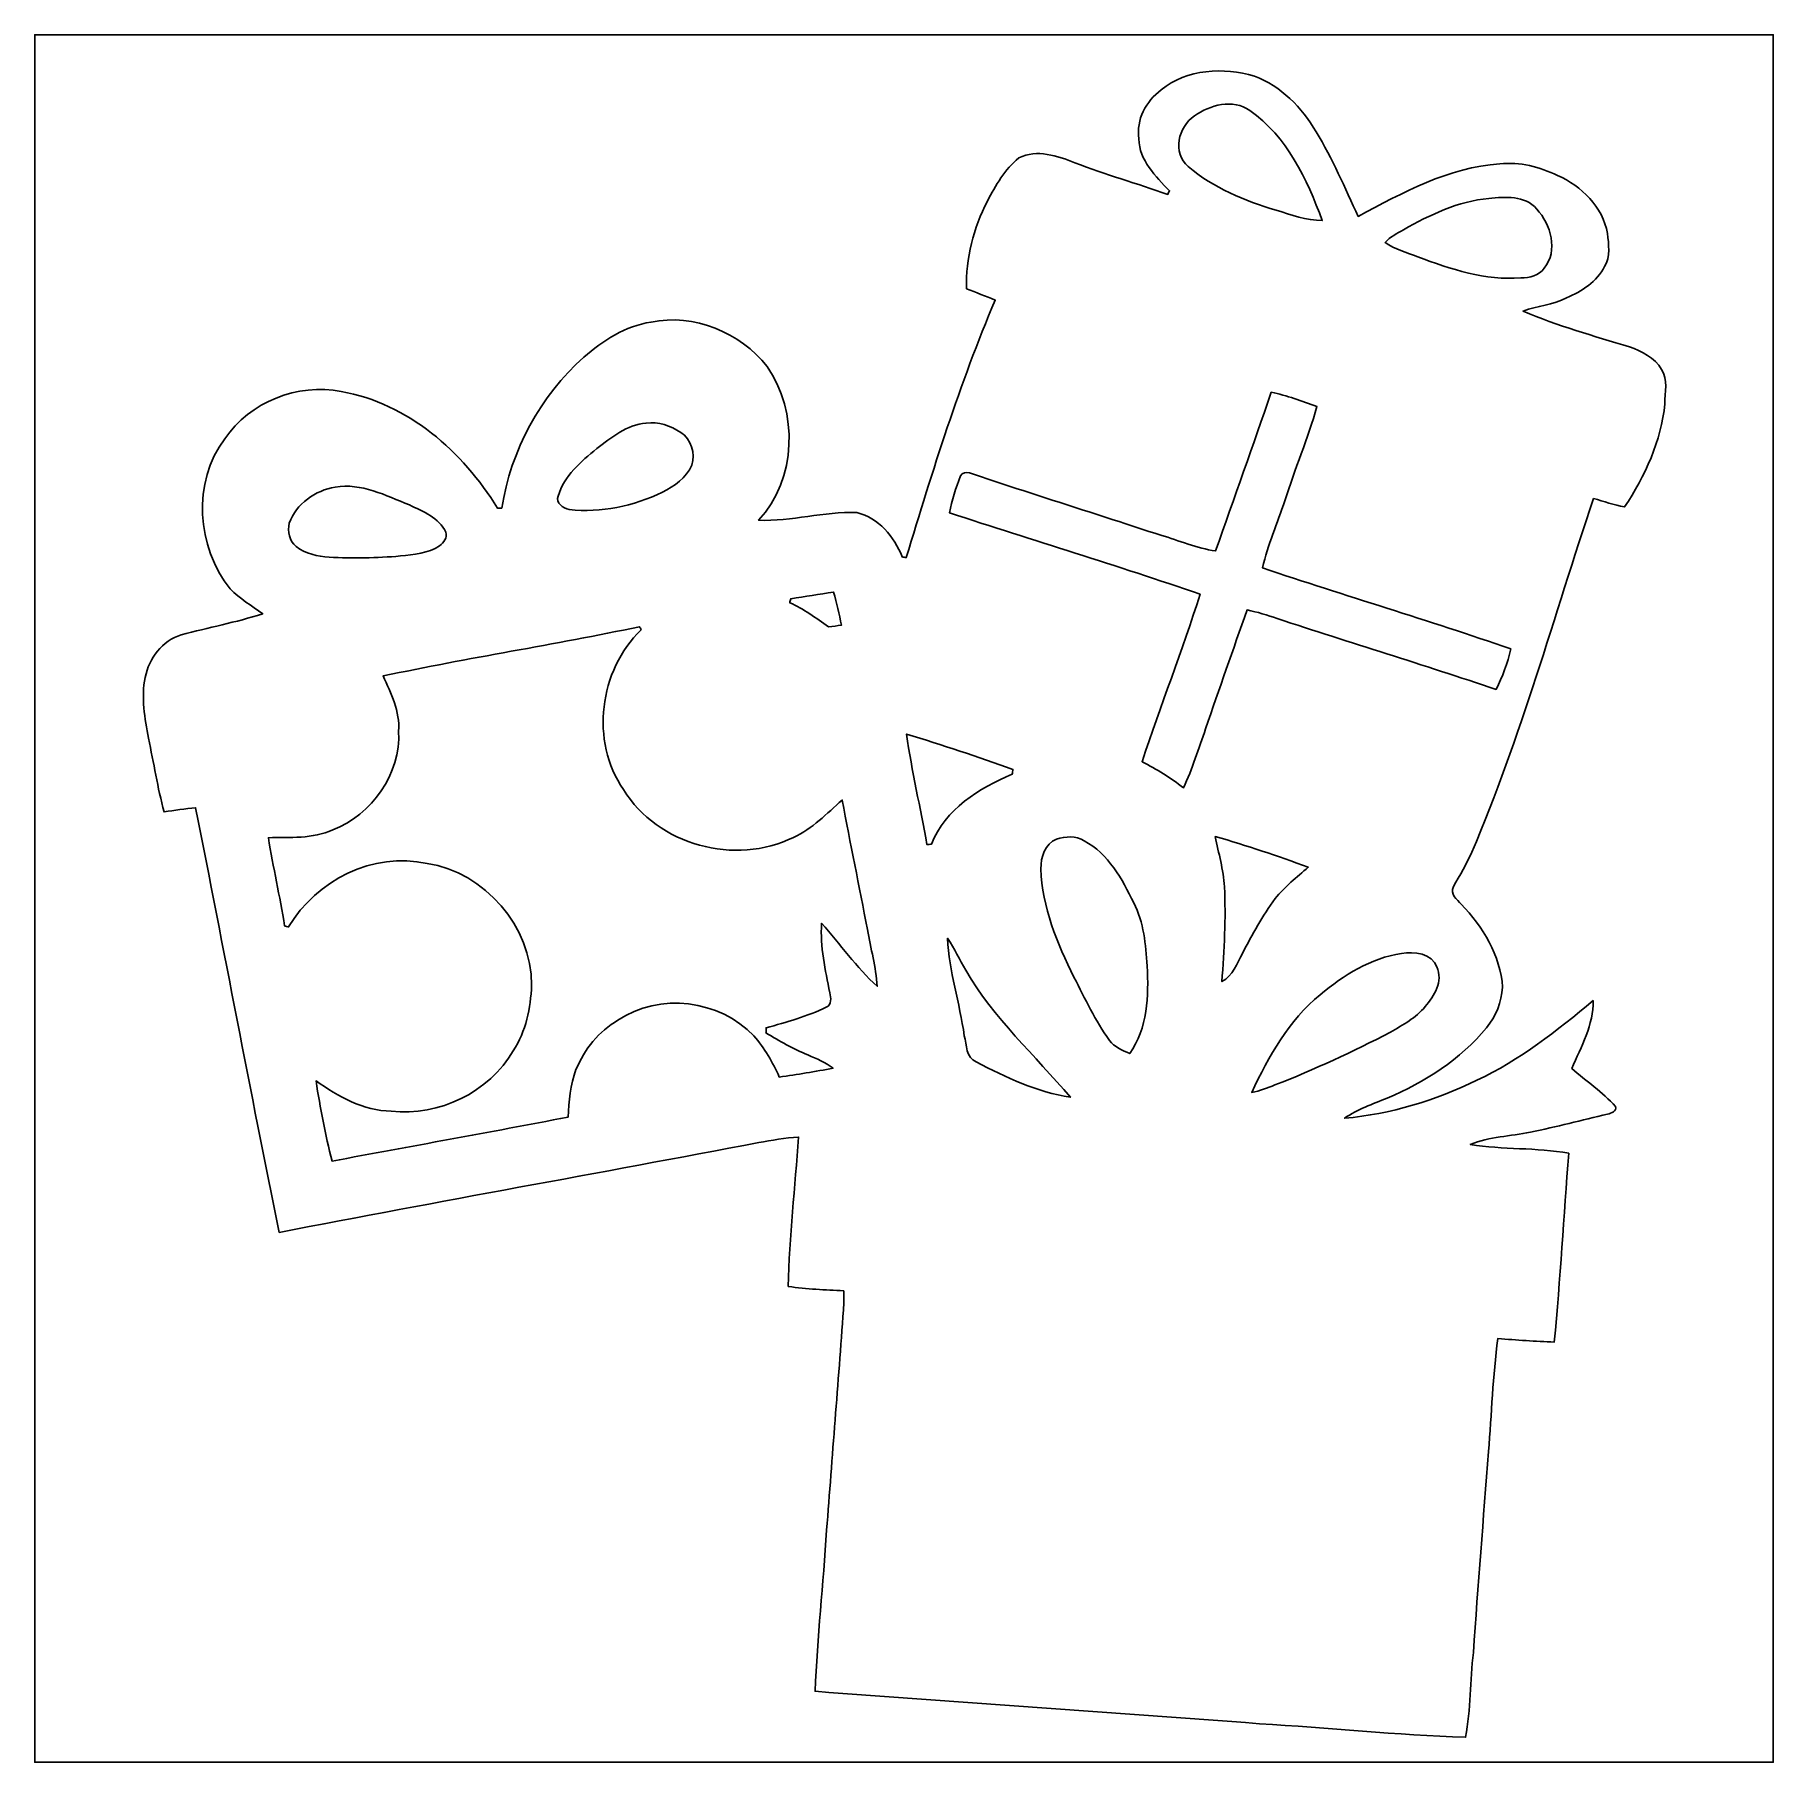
# Model space of a CAD drawing. Header units: centimetres. Extents: x -16.8 to 16.8, y -16.7 to 16.7.
import ezdxf

# ---------------------------------------------------------------- set-up
doc = ezdxf.new("R2010")
doc.units = ezdxf.units.CM
doc.header["$MEASUREMENT"] = 0
doc.layers.add('Layer 1', color=7, linetype='Continuous')

msp = doc.modelspace()

# ---------------------------------------------------------------- linework, layer by layer
at = {"layer": 'Layer 1', "color": 7}
for points, knots in [([(-16.77458, 16.66875), (-16.77458, 16.66875), (16.77458, 16.66875), (16.77458, 16.66875), (16.77458, 16.66875), (16.77458, 16.66875), (16.77458, -16.66875), (16.77458, -16.66875), (16.77458, -16.66875), (16.77458, -16.66875), (-16.77458, -16.66875), (-16.77458, -16.66875), (-16.77458, -16.66875), (-16.77458, -16.66875), (-16.77458, 16.66875), (-16.77458, 16.66875), (-16.77458, 16.66875), (-16.77458, 16.66875), (-16.77458, 16.66875), (-16.77458, 16.66875)], [0, 0, 0, 0, 0.16666667, 0.16666667, 0.16666667, 0.16666667, 0.33333333, 0.33333333, 0.33333333, 0.33333333, 0.5, 0.5, 0.5, 0.5, 0.66666667, 0.66666667, 0.66666667, 0.66666667, 1, 1, 1, 1]), ([(4.96217, 15.60477), (4.67184, 15.38922), (4.47463, 15.02833), (4.53496, 14.65933), (4.53496, 14.65933), (4.53496, 14.24517), (4.85846, 13.93507), (5.1241, 13.65709), (5.1241, 13.65709), (5.11563, 13.6398), (5.09834, 13.60523), (5.08988, 13.58759), (5.08988, 13.58759), (4.49404, 13.79679), (3.8862, 13.97071), (3.29741, 14.20001), (3.29741, 14.20001), (2.95804, 14.32842), (2.56893, 14.47024), (2.21686, 14.29279), (2.21686, 14.29279), (1.94381, 14.07372), (1.76989, 13.76151), (1.60972, 13.45636), (1.60972, 13.45636), (1.33385, 12.93848), (1.19345, 12.35498), (1.20721, 11.76726), (1.20721, 11.76726), (1.39136, 11.69423), (1.57621, 11.62262), (1.76036, 11.54818), (1.76036, 11.54818), (1.07139, 9.93528), (0.55598, 8.25535), (0.04198, 6.58072), (0.04198, 6.58072), (0.02328, 6.58319), (-0.01376, 6.58812), (-0.03246, 6.59059), (-0.03246, 6.59059), (-0.19121, 6.97794), (-0.48824, 7.3473), (-0.91123, 7.44679), (-0.91123, 7.44679), (-1.54728, 7.47501), (-2.16782, 7.27287), (-2.80494, 7.30003), (-2.80494, 7.30003), (-2.06693, 8.09202), (-2.03694, 9.39447), (-2.64301, 10.26936), (-2.64301, 10.26936), (-3.16089, 10.92412), (-4.05377, 11.29736), (-4.88209, 11.12308), (-4.88209, 11.12308), (-5.37457, 11.04724), (-5.80919, 10.76784), (-6.17996, 10.44822), (-6.17996, 10.44822), (-7.02134, 9.6968), (-7.58825, 8.64729), (-7.76182, 7.53357), (-7.76182, 7.53357), (-7.78263, 7.53392), (-7.82391, 7.53463), (-7.84472, 7.53498), (-7.84472, 7.53498), (-8.51429, 8.6233), (-9.56945, 9.55957), (-10.86026, 9.78147), (-10.86026, 9.78147), (-11.70305, 9.95574), (-12.62204, 9.5825), (-13.10499, 8.87166), (-13.10499, 8.87166), (-13.74422, 8.03663), (-13.65285, 6.77862), (-13.00163, 5.97747), (-13.00163, 5.97747), (-12.821, 5.78309), (-12.58782, 5.65115), (-12.3765, 5.49416), (-12.3765, 5.49416), (-12.89262, 5.32977), (-13.42531, 5.22711), (-13.94813, 5.08917), (-13.94813, 5.08917), (-14.31572, 4.97664), (-14.57078, 4.63515), (-14.64345, 4.26755), (-14.64345, 4.26755), (-14.726, 3.87703), (-14.65016, 3.47804), (-14.58031, 3.09174), (-14.58031, 3.09174), (-14.47871, 2.61867), (-14.40462, 2.1396), (-14.27939, 1.67146), (-14.27939, 1.67146), (-14.07689, 1.70251), (-13.87404, 1.73002), (-13.67014, 1.75295), (-13.67014, 1.75295), (-13.12933, -0.97861), (-12.61322, -3.71581), (-12.05759, -6.44384), (-12.05759, -6.44384), (-8.97643, -5.84941), (-5.88751, -5.2959), (-2.80423, -4.71205), (-2.80423, -4.71205), (-2.54882, -4.66831), (-2.29411, -4.61504), (-2.03412, -4.60516), (-2.03412, -4.60516), (-2.10185, -5.56542), (-2.21439, -6.52392), (-2.23238, -7.4863), (-2.23238, -7.4863), (-1.87925, -7.54486), (-1.52047, -7.54874), (-1.16417, -7.57202), (-1.16417, -7.57202), (-1.15923, -7.69444), (-1.16099, -7.81579), (-1.16769, -7.93891), (-1.16769, -7.93891), (-1.27318, -9.35602), (-1.38501, -10.77277), (-1.4926, -12.18988), (-1.4926, -12.18988), (-1.55716, -13.22705), (-1.67358, -14.26139), (-1.71591, -15.29962), (-1.71591, -15.29962), (1.14194, -15.52222), (4.00297, -15.70778), (6.86117, -15.92545), (6.86117, -15.92545), (8.18727, -16.00129), (9.50912, -16.14487), (10.83698, -16.1858), (10.83698, -16.1858), (10.93752, -15.64711), (10.92729, -15.09536), (10.98726, -14.55244), (10.98726, -14.55244), (11.07793, -13.2588), (11.18023, -11.96622), (11.28077, -10.67329), (11.28077, -10.67329), (11.34039, -9.94622), (11.36191, -9.21597), (11.45963, -8.49277), (11.45963, -8.49277), (11.82264, -8.51782), (12.18565, -8.55027), (12.54972, -8.56015), (12.54972, -8.56015), (12.66261, -7.3466), (12.73316, -6.12987), (12.82912, -4.91561), (12.82912, -4.91561), (12.20082, -4.80413), (11.557, -4.85105), (10.9287, -4.74592), (10.9287, -4.74592), (11.29771, -4.59634), (11.70234, -4.58893), (12.08793, -4.5085), (12.08793, -4.5085), (12.58852, -4.40972), (13.08135, -4.27637), (13.57842, -4.16137), (13.57842, -4.16137), (13.64509, -4.14443), (13.75833, -4.10669), (13.72976, -4.01673), (13.72976, -4.01673), (13.48458, -3.73274), (13.16708, -3.52637), (12.88768, -3.27978), (12.88768, -3.27978), (13.06759, -2.86314), (13.3096, -2.43523), (13.29902, -1.96956), (13.29902, -1.96956), (12.60228, -2.54917), (11.88367, -3.12103), (11.05747, -3.50661), (11.05747, -3.50661), (10.25737, -3.89819), (9.39024, -4.16278), (8.50089, -4.24004), (8.50089, -4.24004), (8.75489, -4.07035), (9.04134, -3.9624), (9.32462, -3.8541), (9.32462, -3.8541), (10.0457, -3.53907), (10.74173, -3.11079), (11.24162, -2.49273), (11.24162, -2.49273), (11.42929, -2.27683), (11.53089, -1.99602), (11.551, -1.71238), (11.551, -1.71238), (11.51326, -1.0989), (11.17071, -0.54434), (10.75514, -0.11077), (10.75514, -0.11077), (10.67188, -0.01517), (10.52654, 0.08008), (10.60626, 0.23036), (10.60626, 0.23036), (10.72374, 0.4512), (10.85779, 0.66358), (10.95728, 0.89359), (10.95728, 0.89359), (11.90625, 3.10833), (12.53772, 5.44054), (13.30819, 7.71913), (13.30819, 7.71913), (13.5061, 7.66233), (13.70259, 7.59813), (13.90509, 7.55721), (13.90509, 7.55721), (14.30408, 8.15375), (14.61029, 8.82756), (14.68402, 9.54828), (14.68402, 9.54828), (14.67873, 9.76665), (14.7507, 10.01642), (14.61946, 10.21151), (14.61946, 10.21151), (14.48647, 10.43728), (14.23529, 10.55688), (13.99893, 10.64648), (13.99893, 10.64648), (13.30819, 10.85497), (12.61039, 11.05253), (11.94647, 11.33651), (11.94647, 11.33651), (12.22093, 11.43988), (12.52291, 11.45752), (12.78714, 11.59016), (12.78714, 11.59016), (13.08065, 11.71822), (13.36957, 11.90166), (13.52021, 12.19588), (13.52021, 12.19588), (13.63521, 12.3885), (13.59852, 12.62451), (13.5763, 12.83547), (13.5763, 12.83547), (13.48564, 13.34911), (13.07394, 13.74634), (12.61251, 13.95236), (12.61251, 13.95236), (12.2682, 14.11958), (11.88367, 14.21871), (11.49914, 14.17779), (11.49914, 14.17779), (10.51031, 14.10794), (9.62025, 13.62534), (8.76688, 13.16284), (8.76688, 13.16284), (8.50547, 13.71247), (8.27299, 14.27797), (7.95091, 14.79656), (7.95091, 14.79656), (7.67891, 15.26152), (7.27675, 15.68062), (6.76275, 15.869), (6.76275, 15.869), (6.16973, 16.0461), (5.45782, 16.01188), (4.96217, 15.60477)], [0, 0, 0, 0, 0.01408451, 0.01408451, 0.01408451, 0.01408451, 0.02816901, 0.02816901, 0.02816901, 0.02816901, 0.04225352, 0.04225352, 0.04225352, 0.04225352, 0.05633803, 0.05633803, 0.05633803, 0.05633803, 0.07042254, 0.07042254, 0.07042254, 0.07042254, 0.08450704, 0.08450704, 0.08450704, 0.08450704, 0.09859155, 0.09859155, 0.09859155, 0.09859155, 0.11267606, 0.11267606, 0.11267606, 0.11267606, 0.12676056, 0.12676056, 0.12676056, 0.12676056, 0.14084507, 0.14084507, 0.14084507, 0.14084507, 0.15492958, 0.15492958, 0.15492958, 0.15492958, 0.16901408, 0.16901408, 0.16901408, 0.16901408, 0.18309859, 0.18309859, 0.18309859, 0.18309859, 0.1971831, 0.1971831, 0.1971831, 0.1971831, 0.21126761, 0.21126761, 0.21126761, 0.21126761, 0.22535211, 0.22535211, 0.22535211, 0.22535211, 0.23943662, 0.23943662, 0.23943662, 0.23943662, 0.25352113, 0.25352113, 0.25352113, 0.25352113, 0.26760563, 0.26760563, 0.26760563, 0.26760563, 0.28169014, 0.28169014, 0.28169014, 0.28169014, 0.29577465, 0.29577465, 0.29577465, 0.29577465, 0.30985915, 0.30985915, 0.30985915, 0.30985915, 0.32394366, 0.32394366, 0.32394366, 0.32394366, 0.33802817, 0.33802817, 0.33802817, 0.33802817, 0.35211268, 0.35211268, 0.35211268, 0.35211268, 0.36619718, 0.36619718, 0.36619718, 0.36619718, 0.38028169, 0.38028169, 0.38028169, 0.38028169, 0.3943662, 0.3943662, 0.3943662, 0.3943662, 0.4084507, 0.4084507, 0.4084507, 0.4084507, 0.42253521, 0.42253521, 0.42253521, 0.42253521, 0.43661972, 0.43661972, 0.43661972, 0.43661972, 0.45070423, 0.45070423, 0.45070423, 0.45070423, 0.46478873, 0.46478873, 0.46478873, 0.46478873, 0.47887324, 0.47887324, 0.47887324, 0.47887324, 0.49295775, 0.49295775, 0.49295775, 0.49295775, 0.50704225, 0.50704225, 0.50704225, 0.50704225, 0.52112676, 0.52112676, 0.52112676, 0.52112676, 0.53521127, 0.53521127, 0.53521127, 0.53521127, 0.54929577, 0.54929577, 0.54929577, 0.54929577, 0.56338028, 0.56338028, 0.56338028, 0.56338028, 0.57746479, 0.57746479, 0.57746479, 0.57746479, 0.5915493, 0.5915493, 0.5915493, 0.5915493, 0.6056338, 0.6056338, 0.6056338, 0.6056338, 0.61971831, 0.61971831, 0.61971831, 0.61971831, 0.63380282, 0.63380282, 0.63380282, 0.63380282, 0.64788732, 0.64788732, 0.64788732, 0.64788732, 0.66197183, 0.66197183, 0.66197183, 0.66197183, 0.67605634, 0.67605634, 0.67605634, 0.67605634, 0.69014085, 0.69014085, 0.69014085, 0.69014085, 0.70422535, 0.70422535, 0.70422535, 0.70422535, 0.71830986, 0.71830986, 0.71830986, 0.71830986, 0.73239437, 0.73239437, 0.73239437, 0.73239437, 0.74647887, 0.74647887, 0.74647887, 0.74647887, 0.76056338, 0.76056338, 0.76056338, 0.76056338, 0.77464789, 0.77464789, 0.77464789, 0.77464789, 0.78873239, 0.78873239, 0.78873239, 0.78873239, 0.8028169, 0.8028169, 0.8028169, 0.8028169, 0.81690141, 0.81690141, 0.81690141, 0.81690141, 0.83098592, 0.83098592, 0.83098592, 0.83098592, 0.84507042, 0.84507042, 0.84507042, 0.84507042, 0.85915493, 0.85915493, 0.85915493, 0.85915493, 0.87323944, 0.87323944, 0.87323944, 0.87323944, 0.88732394, 0.88732394, 0.88732394, 0.88732394, 0.90140845, 0.90140845, 0.90140845, 0.90140845, 0.91549296, 0.91549296, 0.91549296, 0.91549296, 0.92957746, 0.92957746, 0.92957746, 0.92957746, 0.94366197, 0.94366197, 0.94366197, 0.94366197, 0.95774648, 0.95774648, 0.95774648, 0.95774648, 0.97183099, 0.97183099, 0.97183099, 0.97183099, 1, 1, 1, 1]), ([(5.60352, 15.10383), (5.90585, 15.31267), (6.34718, 15.44108), (6.67173, 15.2079), (6.67173, 15.2079), (7.39352, 14.70589), (7.77557, 13.8811), (8.07226, 13.08171), (8.07226, 13.08171), (7.76393, 13.08806), (7.47113, 13.1953), (7.17903, 13.28208), (7.17903, 13.28208), (6.57331, 13.46659), (5.96829, 13.70789), (5.48569, 14.12946), (5.48569, 14.12946), (5.16749, 14.38557), (5.29661, 14.89392), (5.60352, 15.10383)], [0, 0, 0, 0, 0.16666667, 0.16666667, 0.16666667, 0.16666667, 0.33333333, 0.33333333, 0.33333333, 0.33333333, 0.5, 0.5, 0.5, 0.5, 0.66666667, 0.66666667, 0.66666667, 0.66666667, 1, 1, 1, 1]), ([(11.28677, 13.51139), (11.60286, 13.53608), (11.97998, 13.58018), (12.2114, 13.30572), (12.2114, 13.30572), (12.48234, 13.01009), (12.62874, 12.50421), (12.35569, 12.16237), (12.35569, 12.16237), (12.25656, 12.01984), (12.06959, 11.97645), (11.9059, 11.97927), (11.9059, 11.97927), (11.21727, 11.92071), (10.55264, 12.14861), (9.91658, 12.3825), (9.91658, 12.3825), (9.70209, 12.46611), (9.47314, 12.52573), (9.28476, 12.66261), (9.28476, 12.66261), (9.38071, 12.77126), (9.51653, 12.83159), (9.63754, 12.90673), (9.63754, 12.90673), (10.14906, 13.19318), (10.69481, 13.45741), (11.28677, 13.51139)], [0, 0, 0, 0, 0.125, 0.125, 0.125, 0.125, 0.25, 0.25, 0.25, 0.25, 0.375, 0.375, 0.375, 0.375, 0.5, 0.5, 0.5, 0.5, 0.625, 0.625, 0.625, 0.625, 0.75, 0.75, 0.75, 0.75, 1, 1, 1, 1]), ([(7.08731, 9.77089), (7.38964, 9.70986), (7.67644, 9.59379), (7.96854, 9.49642), (7.96854, 9.49642), (7.79392, 8.87906), (7.54274, 8.2871), (7.34836, 7.67609), (7.34836, 7.67609), (7.20654, 7.24394), (7.02204, 6.82449), (6.92009, 6.37999), (6.92009, 6.37999), (8.51041, 5.84094), (10.12402, 5.37175), (11.70799, 4.81506), (11.70799, 4.81506), (11.64978, 4.54343), (11.54889, 4.28202), (11.42471, 4.03366), (11.42471, 4.03366), (10.02524, 4.51203), (8.60813, 4.93748), (7.20443, 5.40314), (7.20443, 5.40314), (7.01287, 5.46947), (6.81919, 5.52944), (6.62023, 5.56824), (6.62023, 5.56824), (6.35247, 4.80483), (6.08118, 4.04283), (5.82154, 3.27695), (5.82154, 3.27695), (5.68819, 2.89278), (5.56436, 2.50331), (5.39256, 2.13395), (5.39256, 2.13395), (5.14703, 2.33292), (4.87398, 2.49449), (4.59387, 2.63878), (4.59387, 2.63878), (4.95653, 3.72075), (5.36716, 4.78649), (5.715, 5.87304), (5.715, 5.87304), (4.11198, 6.4202), (2.49273, 6.91974), (0.88124, 7.44079), (0.88124, 7.44079), (0.92498, 7.68526), (0.99801, 7.92409), (1.09326, 8.15375), (1.09326, 8.15375), (1.12007, 8.21761), (1.20191, 8.23172), (1.26224, 8.21161), (1.26224, 8.21161), (2.49167, 7.8045), (3.72639, 7.41257), (4.95759, 7.01005), (4.95759, 7.01005), (5.30931, 6.90845), (5.64974, 6.76099), (6.01416, 6.70772), (6.01416, 6.70772), (6.37187, 7.72866), (6.73841, 8.74677), (7.08731, 9.77089)], [0, 0, 0, 0, 0.05555556, 0.05555556, 0.05555556, 0.05555556, 0.11111111, 0.11111111, 0.11111111, 0.11111111, 0.16666667, 0.16666667, 0.16666667, 0.16666667, 0.22222222, 0.22222222, 0.22222222, 0.22222222, 0.27777778, 0.27777778, 0.27777778, 0.27777778, 0.33333333, 0.33333333, 0.33333333, 0.33333333, 0.38888889, 0.38888889, 0.38888889, 0.38888889, 0.44444444, 0.44444444, 0.44444444, 0.44444444, 0.5, 0.5, 0.5, 0.5, 0.55555556, 0.55555556, 0.55555556, 0.55555556, 0.61111111, 0.61111111, 0.61111111, 0.61111111, 0.66666667, 0.66666667, 0.66666667, 0.66666667, 0.72222222, 0.72222222, 0.72222222, 0.72222222, 0.77777778, 0.77777778, 0.77777778, 0.77777778, 0.83333333, 0.83333333, 0.83333333, 0.83333333, 0.88888889, 0.88888889, 0.88888889, 0.88888889, 1, 1, 1, 1]), ([(-4.97699, 9.17328), (-4.74098, 9.21209), (-4.50144, 9.12283), (-4.30636, 8.99477), (-4.30636, 8.99477), (-4.10774, 8.86072), (-4.02378, 8.59084), (-4.09434, 8.36436), (-4.09434, 8.36436), (-4.1977, 8.11318), (-4.43195, 7.95867), (-4.66372, 7.83978), (-4.66372, 7.83978), (-5.22076, 7.5759), (-5.84623, 7.43444), (-6.46289, 7.50817), (-6.46289, 7.50817), (-6.58001, 7.5311), (-6.72394, 7.62917), (-6.67385, 7.7664), (-6.67385, 7.7664), (-6.55673, 8.15481), (-6.23147, 8.43245), (-5.92984, 8.68257), (-5.92984, 8.68257), (-5.64444, 8.89635), (-5.34917, 9.14682), (-4.97699, 9.17328)], [0, 0, 0, 0, 0.125, 0.125, 0.125, 0.125, 0.25, 0.25, 0.25, 0.25, 0.375, 0.375, 0.375, 0.375, 0.5, 0.5, 0.5, 0.5, 0.625, 0.625, 0.625, 0.625, 0.75, 0.75, 0.75, 0.75, 1, 1, 1, 1]), ([(-10.97527, 7.94032), (-10.47115, 8.02322), (-10.00054, 7.77734), (-9.54617, 7.59742), (-9.54617, 7.59742), (-9.28158, 7.46654), (-8.97184, 7.3533), (-8.83885, 7.0672), (-8.83885, 7.0672), (-8.81451, 6.96419), (-8.87624, 6.86259), (-8.96161, 6.80861), (-8.96161, 6.80861), (-9.18175, 6.65551), (-9.46221, 6.64598), (-9.71868, 6.61), (-9.71868, 6.61), (-10.17588, 6.56907), (-10.6359, 6.56696), (-11.09416, 6.58424), (-11.09416, 6.58424), (-11.31641, 6.60682), (-11.55206, 6.64774), (-11.73127, 6.79168), (-11.73127, 6.79168), (-11.86039, 6.89857), (-11.89849, 7.08448), (-11.86356, 7.24323), (-11.86356, 7.24323), (-11.73163, 7.61859), (-11.35839, 7.87753), (-10.97527, 7.94032)], [0, 0, 0, 0, 0.11111111, 0.11111111, 0.11111111, 0.11111111, 0.22222222, 0.22222222, 0.22222222, 0.22222222, 0.33333333, 0.33333333, 0.33333333, 0.33333333, 0.44444444, 0.44444444, 0.44444444, 0.44444444, 0.55555556, 0.55555556, 0.55555556, 0.55555556, 0.66666667, 0.66666667, 0.66666667, 0.66666667, 0.77777778, 0.77777778, 0.77777778, 0.77777778, 1, 1, 1, 1]), ([(-2.18652, 5.78379), (-1.90994, 5.82507), (-1.63442, 5.87128), (-1.35784, 5.9122), (-1.35784, 5.9122), (-1.30493, 5.70054), (-1.25166, 5.48852), (-1.20579, 5.27509), (-1.20579, 5.27509), (-1.2894, 5.26344), (-1.37336, 5.25216), (-1.45697, 5.24087), (-1.45697, 5.24087), (-1.69651, 5.41126), (-1.93499, 5.588), (-2.20521, 5.70759), (-2.20521, 5.70759), (-2.20063, 5.72664), (-2.1911, 5.76474), (-2.18652, 5.78379)], [0, 0, 0, 0, 0.16666667, 0.16666667, 0.16666667, 0.16666667, 0.33333333, 0.33333333, 0.33333333, 0.33333333, 0.5, 0.5, 0.5, 0.5, 0.66666667, 0.66666667, 0.66666667, 0.66666667, 1, 1, 1, 1]), ([(-10.05346, 4.29401), (-8.41022, 4.64432), (-6.74758, 4.89832), (-5.10328, 5.24475), (-5.10328, 5.24475), (-5.09552, 5.22958), (-5.08035, 5.19889), (-5.07294, 5.18372), (-5.07294, 5.18372), (-5.88539, 4.40267), (-6.05755, 3.03495), (-5.41267, 2.10114), (-5.41267, 2.10114), (-4.75439, 1.02694), (-3.25438, 0.62583), (-2.13289, 1.17969), (-2.13289, 1.17969), (-1.7653, 1.34338), (-1.4926, 1.64183), (-1.19309, 1.899), (-1.19309, 1.899), (-1.0354, 1.06574), (-0.86572, 0.2346), (-0.70626, -0.59831), (-0.70626, -0.59831), (-0.641, -0.96344), (-0.54151, -1.32327), (-0.51717, -1.69474), (-0.51717, -1.69474), (-0.91758, -1.32821), (-1.22978, -0.87948), (-1.59068, -0.47696), (-1.59068, -0.47696), (-1.62137, -0.93239), (-1.52188, -1.37936), (-1.43087, -1.8221), (-1.43087, -1.8221), (-1.41146, -1.91558), (-1.38994, -2.04893), (-1.49931, -2.09656), (-1.49931, -2.09656), (-1.86761, -2.27753), (-2.2673, -2.38478), (-2.66065, -2.4959), (-2.66065, -2.4959), (-2.66136, -2.52024), (-2.66277, -2.56893), (-2.66347, -2.59327), (-2.66347, -2.59327), (-2.40348, -2.75308), (-2.13572, -2.90195), (-1.85385, -3.01978), (-1.85385, -3.01978), (-1.68522, -3.09069), (-1.51694, -3.16724), (-1.36772, -3.27484), (-1.36772, -3.27484), (-1.71309, -3.33939), (-2.05987, -3.39725), (-2.40736, -3.44593), (-2.40736, -3.44593), (-2.53224, -3.15983), (-2.69169, -2.88643), (-2.89913, -2.65254), (-2.89913, -2.65254), (-3.55565, -1.95404), (-4.72405, -1.80763), (-5.51956, -2.34879), (-5.51956, -2.34879), (-5.89139, -2.5594), (-6.16409, -2.91218), (-6.32989, -3.30165), (-6.32989, -3.30165), (-6.43502, -3.59516), (-6.46712, -3.90878), (-6.48406, -4.21852), (-6.48406, -4.21852), (-7.99994, -4.51132), (-9.51971, -4.78402), (-11.03736, -5.06836), (-11.03736, -5.06836), (-11.17036, -4.5593), (-11.26419, -4.04107), (-11.34674, -3.52178), (-11.34674, -3.52178), (-10.91318, -3.816), (-10.43587, -4.09822), (-9.89471, -4.10422), (-9.89471, -4.10422), (-8.97431, -4.2097), (-8.007, -3.74086), (-7.54027, -2.93723), (-7.54027, -2.93723), (-7.29156, -2.56611), (-7.21043, -2.11208), (-7.18573, -1.67393), (-7.18573, -1.67393), (-7.18361, -0.54222), (-8.08814, 0.50483), (-9.20362, 0.67628), (-9.20362, 0.67628), (-10.24749, 0.9084), (-11.34145, 0.35243), (-11.87521, -0.54857), (-11.87521, -0.54857), (-11.89461, -0.54363), (-11.93377, -0.53375), (-11.95317, -0.52881), (-11.95317, -0.52881), (-12.0463, 0.04022), (-12.1726, 0.6036), (-12.26608, 1.17228), (-12.26608, 1.17228), (-11.85228, 1.18463), (-11.41236, 1.14794), (-11.02466, 1.32292), (-11.02466, 1.32292), (-10.2676, 1.61608), (-9.70809, 2.40524), (-9.75325, 3.22756), (-9.75325, 3.22756), (-9.72608, 3.60856), (-9.89436, 3.96064), (-10.05346, 4.29401)], [0, 0, 0, 0, 0.03125, 0.03125, 0.03125, 0.03125, 0.0625, 0.0625, 0.0625, 0.0625, 0.09375, 0.09375, 0.09375, 0.09375, 0.125, 0.125, 0.125, 0.125, 0.15625, 0.15625, 0.15625, 0.15625, 0.1875, 0.1875, 0.1875, 0.1875, 0.21875, 0.21875, 0.21875, 0.21875, 0.25, 0.25, 0.25, 0.25, 0.28125, 0.28125, 0.28125, 0.28125, 0.3125, 0.3125, 0.3125, 0.3125, 0.34375, 0.34375, 0.34375, 0.34375, 0.375, 0.375, 0.375, 0.375, 0.40625, 0.40625, 0.40625, 0.40625, 0.4375, 0.4375, 0.4375, 0.4375, 0.46875, 0.46875, 0.46875, 0.46875, 0.5, 0.5, 0.5, 0.5, 0.53125, 0.53125, 0.53125, 0.53125, 0.5625, 0.5625, 0.5625, 0.5625, 0.59375, 0.59375, 0.59375, 0.59375, 0.625, 0.625, 0.625, 0.625, 0.65625, 0.65625, 0.65625, 0.65625, 0.6875, 0.6875, 0.6875, 0.6875, 0.71875, 0.71875, 0.71875, 0.71875, 0.75, 0.75, 0.75, 0.75, 0.78125, 0.78125, 0.78125, 0.78125, 0.8125, 0.8125, 0.8125, 0.8125, 0.84375, 0.84375, 0.84375, 0.84375, 0.875, 0.875, 0.875, 0.875, 0.90625, 0.90625, 0.90625, 0.90625, 0.9375, 0.9375, 0.9375, 0.9375, 1, 1, 1, 1]), ([(0.04868, 3.17253), (0.73907, 2.96298), (1.42522, 2.7365), (2.10291, 2.49061), (2.10291, 2.49061), (2.09938, 2.46803), (2.09232, 2.42288), (2.0888, 2.39995), (2.0888, 2.39995), (1.4545, 2.13007), (0.79058, 1.7212), (0.53128, 1.04987), (0.53128, 1.04987), (0.50941, 1.0474), (0.46567, 1.04211), (0.44379, 1.03964), (0.44379, 1.03964), (0.31785, 1.75154), (0.15028, 2.45639), (0.04868, 3.17253)], [0, 0, 0, 0, 0.16666667, 0.16666667, 0.16666667, 0.16666667, 0.33333333, 0.33333333, 0.33333333, 0.33333333, 0.5, 0.5, 0.5, 0.5, 0.66666667, 0.66666667, 0.66666667, 0.66666667, 1, 1, 1, 1]), ([(2.94464, 1.14794), (3.11538, 1.1998), (3.31893, 1.21214), (3.47733, 1.11407), (3.47733, 1.11407), (3.94335, 0.86113), (4.2104, 0.37641), (4.43442, -0.08467), (4.43442, -0.08467), (4.62774, -0.45896), (4.66549, -0.889), (4.693, -1.30316), (4.693, -1.30316), (4.72369, -1.87889), (4.70076, -2.50296), (4.35575, -2.99156), (4.35575, -2.99156), (4.21287, -2.93158), (4.05941, -2.86703), (3.96452, -2.73791), (3.96452, -2.73791), (3.69182, -2.35832), (3.49532, -1.93287), (3.27907, -1.52047), (3.27907, -1.52047), (2.96404, -0.86254), (2.65889, -0.17004), (2.64301, 0.57221), (2.64301, 0.57221), (2.63807, 0.79587), (2.71956, 1.05728), (2.94464, 1.14794)], [0, 0, 0, 0, 0.11111111, 0.11111111, 0.11111111, 0.11111111, 0.22222222, 0.22222222, 0.22222222, 0.22222222, 0.33333333, 0.33333333, 0.33333333, 0.33333333, 0.44444444, 0.44444444, 0.44444444, 0.44444444, 0.55555556, 0.55555556, 0.55555556, 0.55555556, 0.66666667, 0.66666667, 0.66666667, 0.66666667, 0.77777778, 0.77777778, 0.77777778, 0.77777778, 1, 1, 1, 1]), ([(6.00675, 1.19486), (6.61247, 1.02376), (7.20901, 0.82021), (7.80027, 0.60396), (7.80027, 0.60396), (7.58119, 0.40922), (7.34483, 0.23036), (7.1628, -0.00212), (7.1628, -0.00212), (6.91762, -0.33232), (6.72147, -0.69497), (6.53027, -1.05833), (6.53027, -1.05833), (6.42408, -1.25589), (6.34753, -1.49401), (6.13445, -1.60338), (6.13445, -1.60338), (6.17749, -0.99519), (6.21489, -0.38488), (6.18384, 0.22472), (6.18384, 0.22472), (6.16409, 0.55457), (6.07095, 0.87242), (6.00675, 1.19486)], [0, 0, 0, 0, 0.14285714, 0.14285714, 0.14285714, 0.14285714, 0.28571429, 0.28571429, 0.28571429, 0.28571429, 0.42857143, 0.42857143, 0.42857143, 0.42857143, 0.57142857, 0.57142857, 0.57142857, 0.57142857, 0.71428571, 0.71428571, 0.71428571, 0.71428571, 1, 1, 1, 1]), ([(0.84208, -0.76659), (0.97649, -0.96203), (1.07033, -1.1811), (1.19027, -1.38536), (1.19027, -1.38536), (1.72614, -2.30893), (2.5273, -3.02754), (3.21134, -3.83469), (3.21134, -3.83469), (2.56787, -3.73415), (1.96638, -3.45511), (1.39488, -3.15454), (1.39488, -3.15454), (1.19309, -3.07269), (1.21038, -2.82681), (1.16276, -2.64795), (1.16276, -2.64795), (1.07774, -2.01718), (0.86819, -1.40476), (0.84208, -0.76659)], [0, 0, 0, 0, 0.16666667, 0.16666667, 0.16666667, 0.16666667, 0.33333333, 0.33333333, 0.33333333, 0.33333333, 0.5, 0.5, 0.5, 0.5, 0.66666667, 0.66666667, 0.66666667, 0.66666667, 1, 1, 1, 1]), ([(9.60191, -1.06151), (9.8425, -1.0227), (10.18611, -1.05586), (10.28559, -1.3208), (10.28559, -1.3208), (10.40412, -1.59773), (10.23867, -1.88172), (10.05875, -2.08633), (10.05875, -2.08633), (9.8806, -2.3047), (9.6266, -2.43769), (9.38883, -2.57881), (9.38883, -2.57881), (8.66457, -2.95945), (7.9188, -3.29812), (7.15821, -3.59869), (7.15821, -3.59869), (7.01181, -3.65407), (6.86541, -3.71263), (6.7116, -3.74333), (6.7116, -3.74333), (7.03756, -3.04447), (7.42703, -2.35479), (8.02993, -1.85596), (8.02993, -1.85596), (8.48184, -1.4792), (9.0103, -1.149), (9.60191, -1.06151)], [0, 0, 0, 0, 0.125, 0.125, 0.125, 0.125, 0.25, 0.25, 0.25, 0.25, 0.375, 0.375, 0.375, 0.375, 0.5, 0.5, 0.5, 0.5, 0.625, 0.625, 0.625, 0.625, 0.75, 0.75, 0.75, 0.75, 1, 1, 1, 1])]:
    msp.add_open_spline(points, degree=3, knots=knots, dxfattribs=at)
at = {"layer": 'Layer 1', "color": 251}
for points, knots in [([(4.96217, 15.60477), (5.45782, 16.01188), (6.16973, 16.0461), (6.76275, 15.869), (6.76275, 15.869), (7.27675, 15.68062), (7.67891, 15.26152), (7.95091, 14.79656), (7.95091, 14.79656), (8.27299, 14.27797), (8.50547, 13.71247), (8.76688, 13.16284), (8.76688, 13.16284), (9.62025, 13.62534), (10.51031, 14.10794), (11.49914, 14.17779), (11.49914, 14.17779), (11.88367, 14.21871), (12.2682, 14.11958), (12.61251, 13.95236), (12.61251, 13.95236), (13.07394, 13.74634), (13.48564, 13.34911), (13.5763, 12.83547), (13.5763, 12.83547), (13.59852, 12.62451), (13.63521, 12.3885), (13.52021, 12.19588), (13.52021, 12.19588), (13.36957, 11.90166), (13.08065, 11.71822), (12.78714, 11.59016), (12.78714, 11.59016), (12.52291, 11.45752), (12.22093, 11.43988), (11.94647, 11.33651), (11.94647, 11.33651), (12.61039, 11.05253), (13.30819, 10.85497), (13.99893, 10.64648), (13.99893, 10.64648), (14.23529, 10.55688), (14.48647, 10.43728), (14.61946, 10.21151), (14.61946, 10.21151), (14.7507, 10.01642), (14.67873, 9.76665), (14.68402, 9.54828), (14.68402, 9.54828), (14.61029, 8.82756), (14.30408, 8.15375), (13.90509, 7.55721), (13.90509, 7.55721), (13.70259, 7.59813), (13.5061, 7.66233), (13.30819, 7.71913), (13.30819, 7.71913), (12.53772, 5.44054), (11.90625, 3.10833), (10.95728, 0.89359), (10.95728, 0.89359), (10.85779, 0.66358), (10.72374, 0.4512), (10.60626, 0.23036), (10.60626, 0.23036), (10.52654, 0.08008), (10.67188, -0.01517), (10.75514, -0.11077), (10.75514, -0.11077), (11.17071, -0.54434), (11.51326, -1.0989), (11.551, -1.71238), (11.551, -1.71238), (11.53089, -1.99602), (11.42929, -2.27683), (11.24162, -2.49273), (11.24162, -2.49273), (10.74173, -3.11079), (10.0457, -3.53907), (9.32462, -3.8541), (9.32462, -3.8541), (9.04134, -3.9624), (8.75489, -4.07035), (8.50089, -4.24004), (8.50089, -4.24004), (9.39024, -4.16278), (10.25737, -3.89819), (11.05747, -3.50661), (11.05747, -3.50661), (11.88367, -3.12103), (12.60228, -2.54917), (13.29902, -1.96956), (13.29902, -1.96956), (13.3096, -2.43523), (13.06759, -2.86314), (12.88768, -3.27978), (12.88768, -3.27978), (13.16708, -3.52637), (13.48458, -3.73274), (13.72976, -4.01673), (13.72976, -4.01673), (13.75833, -4.10669), (13.64509, -4.14443), (13.57842, -4.16137), (13.57842, -4.16137), (13.08135, -4.27637), (12.58852, -4.40972), (12.08793, -4.5085), (12.08793, -4.5085), (11.70234, -4.58893), (11.29771, -4.59634), (10.9287, -4.74592), (10.9287, -4.74592), (11.557, -4.85105), (12.20082, -4.80413), (12.82912, -4.91561), (12.82912, -4.91561), (12.73316, -6.12987), (12.66261, -7.3466), (12.54972, -8.56015), (12.54972, -8.56015), (12.18565, -8.55027), (11.82264, -8.51782), (11.45963, -8.49277), (11.45963, -8.49277), (11.36191, -9.21597), (11.34039, -9.94622), (11.28077, -10.67329), (11.28077, -10.67329), (11.18023, -11.96622), (11.07793, -13.2588), (10.98726, -14.55244), (10.98726, -14.55244), (10.92729, -15.09536), (10.93752, -15.64711), (10.83698, -16.1858), (10.83698, -16.1858), (9.50912, -16.14487), (8.18727, -16.00129), (6.86117, -15.92545), (6.86117, -15.92545), (4.00297, -15.70778), (1.14194, -15.52222), (-1.71591, -15.29962), (-1.71591, -15.29962), (-1.67358, -14.26139), (-1.55716, -13.22705), (-1.4926, -12.18988), (-1.4926, -12.18988), (-1.38501, -10.77277), (-1.27318, -9.35602), (-1.16769, -7.93891), (-1.16769, -7.93891), (-1.16099, -7.81579), (-1.15923, -7.69444), (-1.16417, -7.57202), (-1.16417, -7.57202), (-1.52047, -7.54874), (-1.87925, -7.54486), (-2.23238, -7.4863), (-2.23238, -7.4863), (-2.21439, -6.52392), (-2.10185, -5.56542), (-2.03412, -4.60516), (-2.03412, -4.60516), (-2.29411, -4.61504), (-2.54882, -4.66831), (-2.80423, -4.71205), (-2.80423, -4.71205), (-5.88751, -5.2959), (-8.97643, -5.84941), (-12.05759, -6.44384), (-12.05759, -6.44384), (-12.61322, -3.71581), (-13.12933, -0.97861), (-13.67014, 1.75295), (-13.67014, 1.75295), (-13.87404, 1.73002), (-14.07689, 1.70251), (-14.27939, 1.67146), (-14.27939, 1.67146), (-14.40462, 2.1396), (-14.47871, 2.61867), (-14.58031, 3.09174), (-14.58031, 3.09174), (-14.65016, 3.47804), (-14.726, 3.87703), (-14.64345, 4.26755), (-14.64345, 4.26755), (-14.57078, 4.63515), (-14.31572, 4.97664), (-13.94813, 5.08917), (-13.94813, 5.08917), (-13.42531, 5.22711), (-12.89262, 5.32977), (-12.3765, 5.49416), (-12.3765, 5.49416), (-12.58782, 5.65115), (-12.821, 5.78309), (-13.00163, 5.97747), (-13.00163, 5.97747), (-13.65285, 6.77862), (-13.74422, 8.03663), (-13.10499, 8.87166), (-13.10499, 8.87166), (-12.62204, 9.5825), (-11.70305, 9.95574), (-10.86026, 9.78147), (-10.86026, 9.78147), (-9.56945, 9.55957), (-8.51429, 8.6233), (-7.84472, 7.53498), (-7.84472, 7.53498), (-7.82391, 7.53463), (-7.78263, 7.53392), (-7.76182, 7.53357), (-7.76182, 7.53357), (-7.58825, 8.64729), (-7.02134, 9.6968), (-6.17996, 10.44822), (-6.17996, 10.44822), (-5.80919, 10.76784), (-5.37457, 11.04724), (-4.88209, 11.12308), (-4.88209, 11.12308), (-4.05377, 11.29736), (-3.16089, 10.92412), (-2.64301, 10.26936), (-2.64301, 10.26936), (-2.03694, 9.39447), (-2.06693, 8.09202), (-2.80494, 7.30003), (-2.80494, 7.30003), (-2.16782, 7.27287), (-1.54728, 7.47501), (-0.91123, 7.44679), (-0.91123, 7.44679), (-0.48824, 7.3473), (-0.19121, 6.97794), (-0.03246, 6.59059), (-0.03246, 6.59059), (-0.01376, 6.58812), (0.02328, 6.58319), (0.04198, 6.58072), (0.04198, 6.58072), (0.55598, 8.25535), (1.07139, 9.93528), (1.76036, 11.54818), (1.76036, 11.54818), (1.57621, 11.62262), (1.39136, 11.69423), (1.20721, 11.76726), (1.20721, 11.76726), (1.19345, 12.35498), (1.33385, 12.93848), (1.60972, 13.45636), (1.60972, 13.45636), (1.76989, 13.76151), (1.94381, 14.07372), (2.21686, 14.29279), (2.21686, 14.29279), (2.56893, 14.47024), (2.95804, 14.32842), (3.29741, 14.20001), (3.29741, 14.20001), (3.8862, 13.97071), (4.49404, 13.79679), (5.08988, 13.58759), (5.08988, 13.58759), (5.09834, 13.60523), (5.11563, 13.6398), (5.1241, 13.65709), (5.1241, 13.65709), (4.85846, 13.93507), (4.53496, 14.24517), (4.53496, 14.65933), (4.53496, 14.65933), (4.47463, 15.02833), (4.67184, 15.38922), (4.96217, 15.60477), (4.96217, 15.60477), (4.96217, 15.60477), (4.96217, 15.60477), (4.96217, 15.60477)], [0, 0, 0, 0, 0.01388889, 0.01388889, 0.01388889, 0.01388889, 0.02777778, 0.02777778, 0.02777778, 0.02777778, 0.04166667, 0.04166667, 0.04166667, 0.04166667, 0.05555556, 0.05555556, 0.05555556, 0.05555556, 0.06944444, 0.06944444, 0.06944444, 0.06944444, 0.08333333, 0.08333333, 0.08333333, 0.08333333, 0.09722222, 0.09722222, 0.09722222, 0.09722222, 0.11111111, 0.11111111, 0.11111111, 0.11111111, 0.125, 0.125, 0.125, 0.125, 0.13888889, 0.13888889, 0.13888889, 0.13888889, 0.15277778, 0.15277778, 0.15277778, 0.15277778, 0.16666667, 0.16666667, 0.16666667, 0.16666667, 0.18055556, 0.18055556, 0.18055556, 0.18055556, 0.19444444, 0.19444444, 0.19444444, 0.19444444, 0.20833333, 0.20833333, 0.20833333, 0.20833333, 0.22222222, 0.22222222, 0.22222222, 0.22222222, 0.23611111, 0.23611111, 0.23611111, 0.23611111, 0.25, 0.25, 0.25, 0.25, 0.26388889, 0.26388889, 0.26388889, 0.26388889, 0.27777778, 0.27777778, 0.27777778, 0.27777778, 0.29166667, 0.29166667, 0.29166667, 0.29166667, 0.30555556, 0.30555556, 0.30555556, 0.30555556, 0.31944444, 0.31944444, 0.31944444, 0.31944444, 0.33333333, 0.33333333, 0.33333333, 0.33333333, 0.34722222, 0.34722222, 0.34722222, 0.34722222, 0.36111111, 0.36111111, 0.36111111, 0.36111111, 0.375, 0.375, 0.375, 0.375, 0.38888889, 0.38888889, 0.38888889, 0.38888889, 0.40277778, 0.40277778, 0.40277778, 0.40277778, 0.41666667, 0.41666667, 0.41666667, 0.41666667, 0.43055556, 0.43055556, 0.43055556, 0.43055556, 0.44444444, 0.44444444, 0.44444444, 0.44444444, 0.45833333, 0.45833333, 0.45833333, 0.45833333, 0.47222222, 0.47222222, 0.47222222, 0.47222222, 0.48611111, 0.48611111, 0.48611111, 0.48611111, 0.5, 0.5, 0.5, 0.5, 0.51388889, 0.51388889, 0.51388889, 0.51388889, 0.52777778, 0.52777778, 0.52777778, 0.52777778, 0.54166667, 0.54166667, 0.54166667, 0.54166667, 0.55555556, 0.55555556, 0.55555556, 0.55555556, 0.56944444, 0.56944444, 0.56944444, 0.56944444, 0.58333333, 0.58333333, 0.58333333, 0.58333333, 0.59722222, 0.59722222, 0.59722222, 0.59722222, 0.61111111, 0.61111111, 0.61111111, 0.61111111, 0.625, 0.625, 0.625, 0.625, 0.63888889, 0.63888889, 0.63888889, 0.63888889, 0.65277778, 0.65277778, 0.65277778, 0.65277778, 0.66666667, 0.66666667, 0.66666667, 0.66666667, 0.68055556, 0.68055556, 0.68055556, 0.68055556, 0.69444444, 0.69444444, 0.69444444, 0.69444444, 0.70833333, 0.70833333, 0.70833333, 0.70833333, 0.72222222, 0.72222222, 0.72222222, 0.72222222, 0.73611111, 0.73611111, 0.73611111, 0.73611111, 0.75, 0.75, 0.75, 0.75, 0.76388889, 0.76388889, 0.76388889, 0.76388889, 0.77777778, 0.77777778, 0.77777778, 0.77777778, 0.79166667, 0.79166667, 0.79166667, 0.79166667, 0.80555556, 0.80555556, 0.80555556, 0.80555556, 0.81944444, 0.81944444, 0.81944444, 0.81944444, 0.83333333, 0.83333333, 0.83333333, 0.83333333, 0.84722222, 0.84722222, 0.84722222, 0.84722222, 0.86111111, 0.86111111, 0.86111111, 0.86111111, 0.875, 0.875, 0.875, 0.875, 0.88888889, 0.88888889, 0.88888889, 0.88888889, 0.90277778, 0.90277778, 0.90277778, 0.90277778, 0.91666667, 0.91666667, 0.91666667, 0.91666667, 0.93055556, 0.93055556, 0.93055556, 0.93055556, 0.94444444, 0.94444444, 0.94444444, 0.94444444, 0.95833333, 0.95833333, 0.95833333, 0.95833333, 0.97222222, 0.97222222, 0.97222222, 0.97222222, 1, 1, 1, 1]), ([(5.60352, 15.10383), (5.29661, 14.89392), (5.16749, 14.38557), (5.48569, 14.12946), (5.48569, 14.12946), (5.96829, 13.70789), (6.57331, 13.46659), (7.17903, 13.28208), (7.17903, 13.28208), (7.47113, 13.1953), (7.76393, 13.08806), (8.07226, 13.08171), (8.07226, 13.08171), (7.77557, 13.8811), (7.39352, 14.70589), (6.67173, 15.2079), (6.67173, 15.2079), (6.34718, 15.44108), (5.90585, 15.31267), (5.60352, 15.10383), (5.60352, 15.10383), (5.60352, 15.10383), (5.60352, 15.10383), (5.60352, 15.10383)], [0, 0, 0, 0, 0.14285714, 0.14285714, 0.14285714, 0.14285714, 0.28571429, 0.28571429, 0.28571429, 0.28571429, 0.42857143, 0.42857143, 0.42857143, 0.42857143, 0.57142857, 0.57142857, 0.57142857, 0.57142857, 0.71428571, 0.71428571, 0.71428571, 0.71428571, 1, 1, 1, 1]), ([(11.28677, 13.51139), (10.69481, 13.45741), (10.14906, 13.19318), (9.63754, 12.90673), (9.63754, 12.90673), (9.51653, 12.83159), (9.38071, 12.77126), (9.28476, 12.66261), (9.28476, 12.66261), (9.47314, 12.52573), (9.70209, 12.46611), (9.91658, 12.3825), (9.91658, 12.3825), (10.55264, 12.14861), (11.21727, 11.92071), (11.9059, 11.97927), (11.9059, 11.97927), (12.06959, 11.97645), (12.25656, 12.01984), (12.35569, 12.16237), (12.35569, 12.16237), (12.62874, 12.50421), (12.48234, 13.01009), (12.2114, 13.30572), (12.2114, 13.30572), (11.97998, 13.58018), (11.60286, 13.53608), (11.28677, 13.51139), (11.28677, 13.51139), (11.28677, 13.51139), (11.28677, 13.51139), (11.28677, 13.51139)], [0, 0, 0, 0, 0.11111111, 0.11111111, 0.11111111, 0.11111111, 0.22222222, 0.22222222, 0.22222222, 0.22222222, 0.33333333, 0.33333333, 0.33333333, 0.33333333, 0.44444444, 0.44444444, 0.44444444, 0.44444444, 0.55555556, 0.55555556, 0.55555556, 0.55555556, 0.66666667, 0.66666667, 0.66666667, 0.66666667, 0.77777778, 0.77777778, 0.77777778, 0.77777778, 1, 1, 1, 1]), ([(7.08731, 9.77089), (6.73841, 8.74677), (6.37187, 7.72866), (6.01416, 6.70772), (6.01416, 6.70772), (5.64974, 6.76099), (5.30931, 6.90845), (4.95759, 7.01005), (4.95759, 7.01005), (3.72639, 7.41257), (2.49167, 7.8045), (1.26224, 8.21161), (1.26224, 8.21161), (1.20191, 8.23172), (1.12007, 8.21761), (1.09326, 8.15375), (1.09326, 8.15375), (0.99801, 7.92409), (0.92498, 7.68526), (0.88124, 7.44079), (0.88124, 7.44079), (2.49273, 6.91974), (4.11198, 6.4202), (5.715, 5.87304), (5.715, 5.87304), (5.36716, 4.78649), (4.95653, 3.72075), (4.59387, 2.63878), (4.59387, 2.63878), (4.87398, 2.49449), (5.14703, 2.33292), (5.39256, 2.13395), (5.39256, 2.13395), (5.56436, 2.50331), (5.68819, 2.89278), (5.82154, 3.27695), (5.82154, 3.27695), (6.08118, 4.04283), (6.35247, 4.80483), (6.62023, 5.56824), (6.62023, 5.56824), (6.81919, 5.52944), (7.01287, 5.46947), (7.20443, 5.40314), (7.20443, 5.40314), (8.60813, 4.93748), (10.02524, 4.51203), (11.42471, 4.03366), (11.42471, 4.03366), (11.54889, 4.28202), (11.64978, 4.54343), (11.70799, 4.81506), (11.70799, 4.81506), (10.12402, 5.37175), (8.51041, 5.84094), (6.92009, 6.37999), (6.92009, 6.37999), (7.02204, 6.82449), (7.20654, 7.24394), (7.34836, 7.67609), (7.34836, 7.67609), (7.54274, 8.2871), (7.79392, 8.87906), (7.96854, 9.49642), (7.96854, 9.49642), (7.67644, 9.59379), (7.38964, 9.70986), (7.08731, 9.77089), (7.08731, 9.77089), (7.08731, 9.77089), (7.08731, 9.77089), (7.08731, 9.77089)], [0, 0, 0, 0, 0.05263158, 0.05263158, 0.05263158, 0.05263158, 0.10526316, 0.10526316, 0.10526316, 0.10526316, 0.15789474, 0.15789474, 0.15789474, 0.15789474, 0.21052632, 0.21052632, 0.21052632, 0.21052632, 0.26315789, 0.26315789, 0.26315789, 0.26315789, 0.31578947, 0.31578947, 0.31578947, 0.31578947, 0.36842105, 0.36842105, 0.36842105, 0.36842105, 0.42105263, 0.42105263, 0.42105263, 0.42105263, 0.47368421, 0.47368421, 0.47368421, 0.47368421, 0.52631579, 0.52631579, 0.52631579, 0.52631579, 0.57894737, 0.57894737, 0.57894737, 0.57894737, 0.63157895, 0.63157895, 0.63157895, 0.63157895, 0.68421053, 0.68421053, 0.68421053, 0.68421053, 0.73684211, 0.73684211, 0.73684211, 0.73684211, 0.78947368, 0.78947368, 0.78947368, 0.78947368, 0.84210526, 0.84210526, 0.84210526, 0.84210526, 0.89473684, 0.89473684, 0.89473684, 0.89473684, 1, 1, 1, 1]), ([(-4.97699, 9.17328), (-5.34917, 9.14682), (-5.64444, 8.89635), (-5.92984, 8.68257), (-5.92984, 8.68257), (-6.23147, 8.43245), (-6.55673, 8.15481), (-6.67385, 7.7664), (-6.67385, 7.7664), (-6.72394, 7.62917), (-6.58001, 7.5311), (-6.46289, 7.50817), (-6.46289, 7.50817), (-5.84623, 7.43444), (-5.22076, 7.5759), (-4.66372, 7.83978), (-4.66372, 7.83978), (-4.43195, 7.95867), (-4.1977, 8.11318), (-4.09434, 8.36436), (-4.09434, 8.36436), (-4.02378, 8.59084), (-4.10774, 8.86072), (-4.30636, 8.99477), (-4.30636, 8.99477), (-4.50144, 9.12283), (-4.74098, 9.21209), (-4.97699, 9.17328), (-4.97699, 9.17328), (-4.97699, 9.17328), (-4.97699, 9.17328), (-4.97699, 9.17328)], [0, 0, 0, 0, 0.11111111, 0.11111111, 0.11111111, 0.11111111, 0.22222222, 0.22222222, 0.22222222, 0.22222222, 0.33333333, 0.33333333, 0.33333333, 0.33333333, 0.44444444, 0.44444444, 0.44444444, 0.44444444, 0.55555556, 0.55555556, 0.55555556, 0.55555556, 0.66666667, 0.66666667, 0.66666667, 0.66666667, 0.77777778, 0.77777778, 0.77777778, 0.77777778, 1, 1, 1, 1]), ([(-10.97527, 7.94032), (-11.35839, 7.87753), (-11.73163, 7.61859), (-11.86356, 7.24323), (-11.86356, 7.24323), (-11.89849, 7.08448), (-11.86039, 6.89857), (-11.73127, 6.79168), (-11.73127, 6.79168), (-11.55206, 6.64774), (-11.31641, 6.60682), (-11.09416, 6.58424), (-11.09416, 6.58424), (-10.6359, 6.56696), (-10.17588, 6.56907), (-9.71868, 6.61), (-9.71868, 6.61), (-9.46221, 6.64598), (-9.18175, 6.65551), (-8.96161, 6.80861), (-8.96161, 6.80861), (-8.87624, 6.86259), (-8.81451, 6.96419), (-8.83885, 7.0672), (-8.83885, 7.0672), (-8.97184, 7.3533), (-9.28158, 7.46654), (-9.54617, 7.59742), (-9.54617, 7.59742), (-10.00054, 7.77734), (-10.47115, 8.02322), (-10.97527, 7.94032), (-10.97527, 7.94032), (-10.97527, 7.94032), (-10.97527, 7.94032), (-10.97527, 7.94032)], [0, 0, 0, 0, 0.1, 0.1, 0.1, 0.1, 0.2, 0.2, 0.2, 0.2, 0.3, 0.3, 0.3, 0.3, 0.4, 0.4, 0.4, 0.4, 0.5, 0.5, 0.5, 0.5, 0.6, 0.6, 0.6, 0.6, 0.7, 0.7, 0.7, 0.7, 0.8, 0.8, 0.8, 0.8, 1, 1, 1, 1]), ([(-2.18652, 5.78379), (-2.1911, 5.76474), (-2.20063, 5.72664), (-2.20521, 5.70759), (-2.20521, 5.70759), (-1.93499, 5.588), (-1.69651, 5.41126), (-1.45697, 5.24087), (-1.45697, 5.24087), (-1.37336, 5.25216), (-1.2894, 5.26344), (-1.20579, 5.27509), (-1.20579, 5.27509), (-1.25166, 5.48852), (-1.30493, 5.70054), (-1.35784, 5.9122), (-1.35784, 5.9122), (-1.63442, 5.87128), (-1.90994, 5.82507), (-2.18652, 5.78379), (-2.18652, 5.78379), (-2.18652, 5.78379), (-2.18652, 5.78379), (-2.18652, 5.78379)], [0, 0, 0, 0, 0.14285714, 0.14285714, 0.14285714, 0.14285714, 0.28571429, 0.28571429, 0.28571429, 0.28571429, 0.42857143, 0.42857143, 0.42857143, 0.42857143, 0.57142857, 0.57142857, 0.57142857, 0.57142857, 0.71428571, 0.71428571, 0.71428571, 0.71428571, 1, 1, 1, 1]), ([(-10.05346, 4.29401), (-9.89436, 3.96064), (-9.72608, 3.60856), (-9.75325, 3.22756), (-9.75325, 3.22756), (-9.70809, 2.40524), (-10.2676, 1.61608), (-11.02466, 1.32292), (-11.02466, 1.32292), (-11.41236, 1.14794), (-11.85228, 1.18463), (-12.26608, 1.17228), (-12.26608, 1.17228), (-12.1726, 0.6036), (-12.0463, 0.04022), (-11.95317, -0.52881), (-11.95317, -0.52881), (-11.93377, -0.53375), (-11.89461, -0.54363), (-11.87521, -0.54857), (-11.87521, -0.54857), (-11.34145, 0.35243), (-10.24749, 0.9084), (-9.20362, 0.67628), (-9.20362, 0.67628), (-8.08814, 0.50483), (-7.18361, -0.54222), (-7.18573, -1.67393), (-7.18573, -1.67393), (-7.21043, -2.11208), (-7.29156, -2.56611), (-7.54027, -2.93723), (-7.54027, -2.93723), (-8.007, -3.74086), (-8.97431, -4.2097), (-9.89471, -4.10422), (-9.89471, -4.10422), (-10.43587, -4.09822), (-10.91318, -3.816), (-11.34674, -3.52178), (-11.34674, -3.52178), (-11.26419, -4.04107), (-11.17036, -4.5593), (-11.03736, -5.06836), (-11.03736, -5.06836), (-9.51971, -4.78402), (-7.99994, -4.51132), (-6.48406, -4.21852), (-6.48406, -4.21852), (-6.46712, -3.90878), (-6.43502, -3.59516), (-6.32989, -3.30165), (-6.32989, -3.30165), (-6.16409, -2.91218), (-5.89139, -2.5594), (-5.51956, -2.34879), (-5.51956, -2.34879), (-4.72405, -1.80763), (-3.55565, -1.95404), (-2.89913, -2.65254), (-2.89913, -2.65254), (-2.69169, -2.88643), (-2.53224, -3.15983), (-2.40736, -3.44593), (-2.40736, -3.44593), (-2.05987, -3.39725), (-1.71309, -3.33939), (-1.36772, -3.27484), (-1.36772, -3.27484), (-1.51694, -3.16724), (-1.68522, -3.09069), (-1.85385, -3.01978), (-1.85385, -3.01978), (-2.13572, -2.90195), (-2.40348, -2.75308), (-2.66347, -2.59327), (-2.66347, -2.59327), (-2.66277, -2.56893), (-2.66136, -2.52024), (-2.66065, -2.4959), (-2.66065, -2.4959), (-2.2673, -2.38478), (-1.86761, -2.27753), (-1.49931, -2.09656), (-1.49931, -2.09656), (-1.38994, -2.04893), (-1.41146, -1.91558), (-1.43087, -1.8221), (-1.43087, -1.8221), (-1.52188, -1.37936), (-1.62137, -0.93239), (-1.59068, -0.47696), (-1.59068, -0.47696), (-1.22978, -0.87948), (-0.91758, -1.32821), (-0.51717, -1.69474), (-0.51717, -1.69474), (-0.54151, -1.32327), (-0.641, -0.96344), (-0.70626, -0.59831), (-0.70626, -0.59831), (-0.86572, 0.2346), (-1.0354, 1.06574), (-1.19309, 1.899), (-1.19309, 1.899), (-1.4926, 1.64183), (-1.7653, 1.34338), (-2.13289, 1.17969), (-2.13289, 1.17969), (-3.25438, 0.62583), (-4.75439, 1.02694), (-5.41267, 2.10114), (-5.41267, 2.10114), (-6.05755, 3.03495), (-5.88539, 4.40267), (-5.07294, 5.18372), (-5.07294, 5.18372), (-5.08035, 5.19889), (-5.09552, 5.22958), (-5.10328, 5.24475), (-5.10328, 5.24475), (-6.74758, 4.89832), (-8.41022, 4.64432), (-10.05346, 4.29401), (-10.05346, 4.29401), (-10.05346, 4.29401), (-10.05346, 4.29401), (-10.05346, 4.29401)], [0, 0, 0, 0, 0.03030303, 0.03030303, 0.03030303, 0.03030303, 0.06060606, 0.06060606, 0.06060606, 0.06060606, 0.09090909, 0.09090909, 0.09090909, 0.09090909, 0.12121212, 0.12121212, 0.12121212, 0.12121212, 0.15151515, 0.15151515, 0.15151515, 0.15151515, 0.18181818, 0.18181818, 0.18181818, 0.18181818, 0.21212121, 0.21212121, 0.21212121, 0.21212121, 0.24242424, 0.24242424, 0.24242424, 0.24242424, 0.27272727, 0.27272727, 0.27272727, 0.27272727, 0.3030303, 0.3030303, 0.3030303, 0.3030303, 0.33333333, 0.33333333, 0.33333333, 0.33333333, 0.36363636, 0.36363636, 0.36363636, 0.36363636, 0.39393939, 0.39393939, 0.39393939, 0.39393939, 0.42424242, 0.42424242, 0.42424242, 0.42424242, 0.45454545, 0.45454545, 0.45454545, 0.45454545, 0.48484848, 0.48484848, 0.48484848, 0.48484848, 0.51515152, 0.51515152, 0.51515152, 0.51515152, 0.54545455, 0.54545455, 0.54545455, 0.54545455, 0.57575758, 0.57575758, 0.57575758, 0.57575758, 0.60606061, 0.60606061, 0.60606061, 0.60606061, 0.63636364, 0.63636364, 0.63636364, 0.63636364, 0.66666667, 0.66666667, 0.66666667, 0.66666667, 0.6969697, 0.6969697, 0.6969697, 0.6969697, 0.72727273, 0.72727273, 0.72727273, 0.72727273, 0.75757576, 0.75757576, 0.75757576, 0.75757576, 0.78787879, 0.78787879, 0.78787879, 0.78787879, 0.81818182, 0.81818182, 0.81818182, 0.81818182, 0.84848485, 0.84848485, 0.84848485, 0.84848485, 0.87878788, 0.87878788, 0.87878788, 0.87878788, 0.90909091, 0.90909091, 0.90909091, 0.90909091, 0.93939394, 0.93939394, 0.93939394, 0.93939394, 1, 1, 1, 1]), ([(0.04868, 3.17253), (0.15028, 2.45639), (0.31785, 1.75154), (0.44379, 1.03964), (0.44379, 1.03964), (0.46567, 1.04211), (0.50941, 1.0474), (0.53128, 1.04987), (0.53128, 1.04987), (0.79058, 1.7212), (1.4545, 2.13007), (2.0888, 2.39995), (2.0888, 2.39995), (2.09232, 2.42288), (2.09938, 2.46803), (2.10291, 2.49061), (2.10291, 2.49061), (1.42522, 2.7365), (0.73907, 2.96298), (0.04868, 3.17253), (0.04868, 3.17253), (0.04868, 3.17253), (0.04868, 3.17253), (0.04868, 3.17253)], [0, 0, 0, 0, 0.14285714, 0.14285714, 0.14285714, 0.14285714, 0.28571429, 0.28571429, 0.28571429, 0.28571429, 0.42857143, 0.42857143, 0.42857143, 0.42857143, 0.57142857, 0.57142857, 0.57142857, 0.57142857, 0.71428571, 0.71428571, 0.71428571, 0.71428571, 1, 1, 1, 1]), ([(2.94464, 1.14794), (2.71956, 1.05728), (2.63807, 0.79587), (2.64301, 0.57221), (2.64301, 0.57221), (2.65889, -0.17004), (2.96404, -0.86254), (3.27907, -1.52047), (3.27907, -1.52047), (3.49532, -1.93287), (3.69182, -2.35832), (3.96452, -2.73791), (3.96452, -2.73791), (4.05941, -2.86703), (4.21287, -2.93158), (4.35575, -2.99156), (4.35575, -2.99156), (4.70076, -2.50296), (4.72369, -1.87889), (4.693, -1.30316), (4.693, -1.30316), (4.66549, -0.889), (4.62774, -0.45896), (4.43442, -0.08467), (4.43442, -0.08467), (4.2104, 0.37641), (3.94335, 0.86113), (3.47733, 1.11407), (3.47733, 1.11407), (3.31893, 1.21214), (3.11538, 1.1998), (2.94464, 1.14794), (2.94464, 1.14794), (2.94464, 1.14794), (2.94464, 1.14794), (2.94464, 1.14794)], [0, 0, 0, 0, 0.1, 0.1, 0.1, 0.1, 0.2, 0.2, 0.2, 0.2, 0.3, 0.3, 0.3, 0.3, 0.4, 0.4, 0.4, 0.4, 0.5, 0.5, 0.5, 0.5, 0.6, 0.6, 0.6, 0.6, 0.7, 0.7, 0.7, 0.7, 0.8, 0.8, 0.8, 0.8, 1, 1, 1, 1]), ([(6.00675, 1.19486), (6.07095, 0.87242), (6.16409, 0.55457), (6.18384, 0.22472), (6.18384, 0.22472), (6.21489, -0.38488), (6.17749, -0.99519), (6.13445, -1.60338), (6.13445, -1.60338), (6.34753, -1.49401), (6.42408, -1.25589), (6.53027, -1.05833), (6.53027, -1.05833), (6.72147, -0.69497), (6.91762, -0.33232), (7.1628, -0.00212), (7.1628, -0.00212), (7.34483, 0.23036), (7.58119, 0.40922), (7.80027, 0.60396), (7.80027, 0.60396), (7.20901, 0.82021), (6.61247, 1.02376), (6.00675, 1.19486), (6.00675, 1.19486), (6.00675, 1.19486), (6.00675, 1.19486), (6.00675, 1.19486)], [0, 0, 0, 0, 0.125, 0.125, 0.125, 0.125, 0.25, 0.25, 0.25, 0.25, 0.375, 0.375, 0.375, 0.375, 0.5, 0.5, 0.5, 0.5, 0.625, 0.625, 0.625, 0.625, 0.75, 0.75, 0.75, 0.75, 1, 1, 1, 1]), ([(0.84208, -0.76659), (0.86819, -1.40476), (1.07774, -2.01718), (1.16276, -2.64795), (1.16276, -2.64795), (1.21038, -2.82681), (1.19309, -3.07269), (1.39488, -3.15454), (1.39488, -3.15454), (1.96638, -3.45511), (2.56787, -3.73415), (3.21134, -3.83469), (3.21134, -3.83469), (2.5273, -3.02754), (1.72614, -2.30893), (1.19027, -1.38536), (1.19027, -1.38536), (1.07033, -1.1811), (0.97649, -0.96203), (0.84208, -0.76659), (0.84208, -0.76659), (0.84208, -0.76659), (0.84208, -0.76659), (0.84208, -0.76659)], [0, 0, 0, 0, 0.14285714, 0.14285714, 0.14285714, 0.14285714, 0.28571429, 0.28571429, 0.28571429, 0.28571429, 0.42857143, 0.42857143, 0.42857143, 0.42857143, 0.57142857, 0.57142857, 0.57142857, 0.57142857, 0.71428571, 0.71428571, 0.71428571, 0.71428571, 1, 1, 1, 1]), ([(9.60191, -1.06151), (9.0103, -1.149), (8.48184, -1.4792), (8.02993, -1.85596), (8.02993, -1.85596), (7.42703, -2.35479), (7.03756, -3.04447), (6.7116, -3.74333), (6.7116, -3.74333), (6.86541, -3.71263), (7.01181, -3.65407), (7.15821, -3.59869), (7.15821, -3.59869), (7.9188, -3.29812), (8.66457, -2.95945), (9.38883, -2.57881), (9.38883, -2.57881), (9.6266, -2.43769), (9.8806, -2.3047), (10.05875, -2.08633), (10.05875, -2.08633), (10.23867, -1.88172), (10.40412, -1.59773), (10.28559, -1.3208), (10.28559, -1.3208), (10.18611, -1.05586), (9.8425, -1.0227), (9.60191, -1.06151)], [0, 0, 0, 0, 0.125, 0.125, 0.125, 0.125, 0.25, 0.25, 0.25, 0.25, 0.375, 0.375, 0.375, 0.375, 0.5, 0.5, 0.5, 0.5, 0.625, 0.625, 0.625, 0.625, 0.75, 0.75, 0.75, 0.75, 1, 1, 1, 1])]:
    msp.add_open_spline(points, degree=3, knots=knots, dxfattribs=at)

doc.saveas('drawing.dxf')
